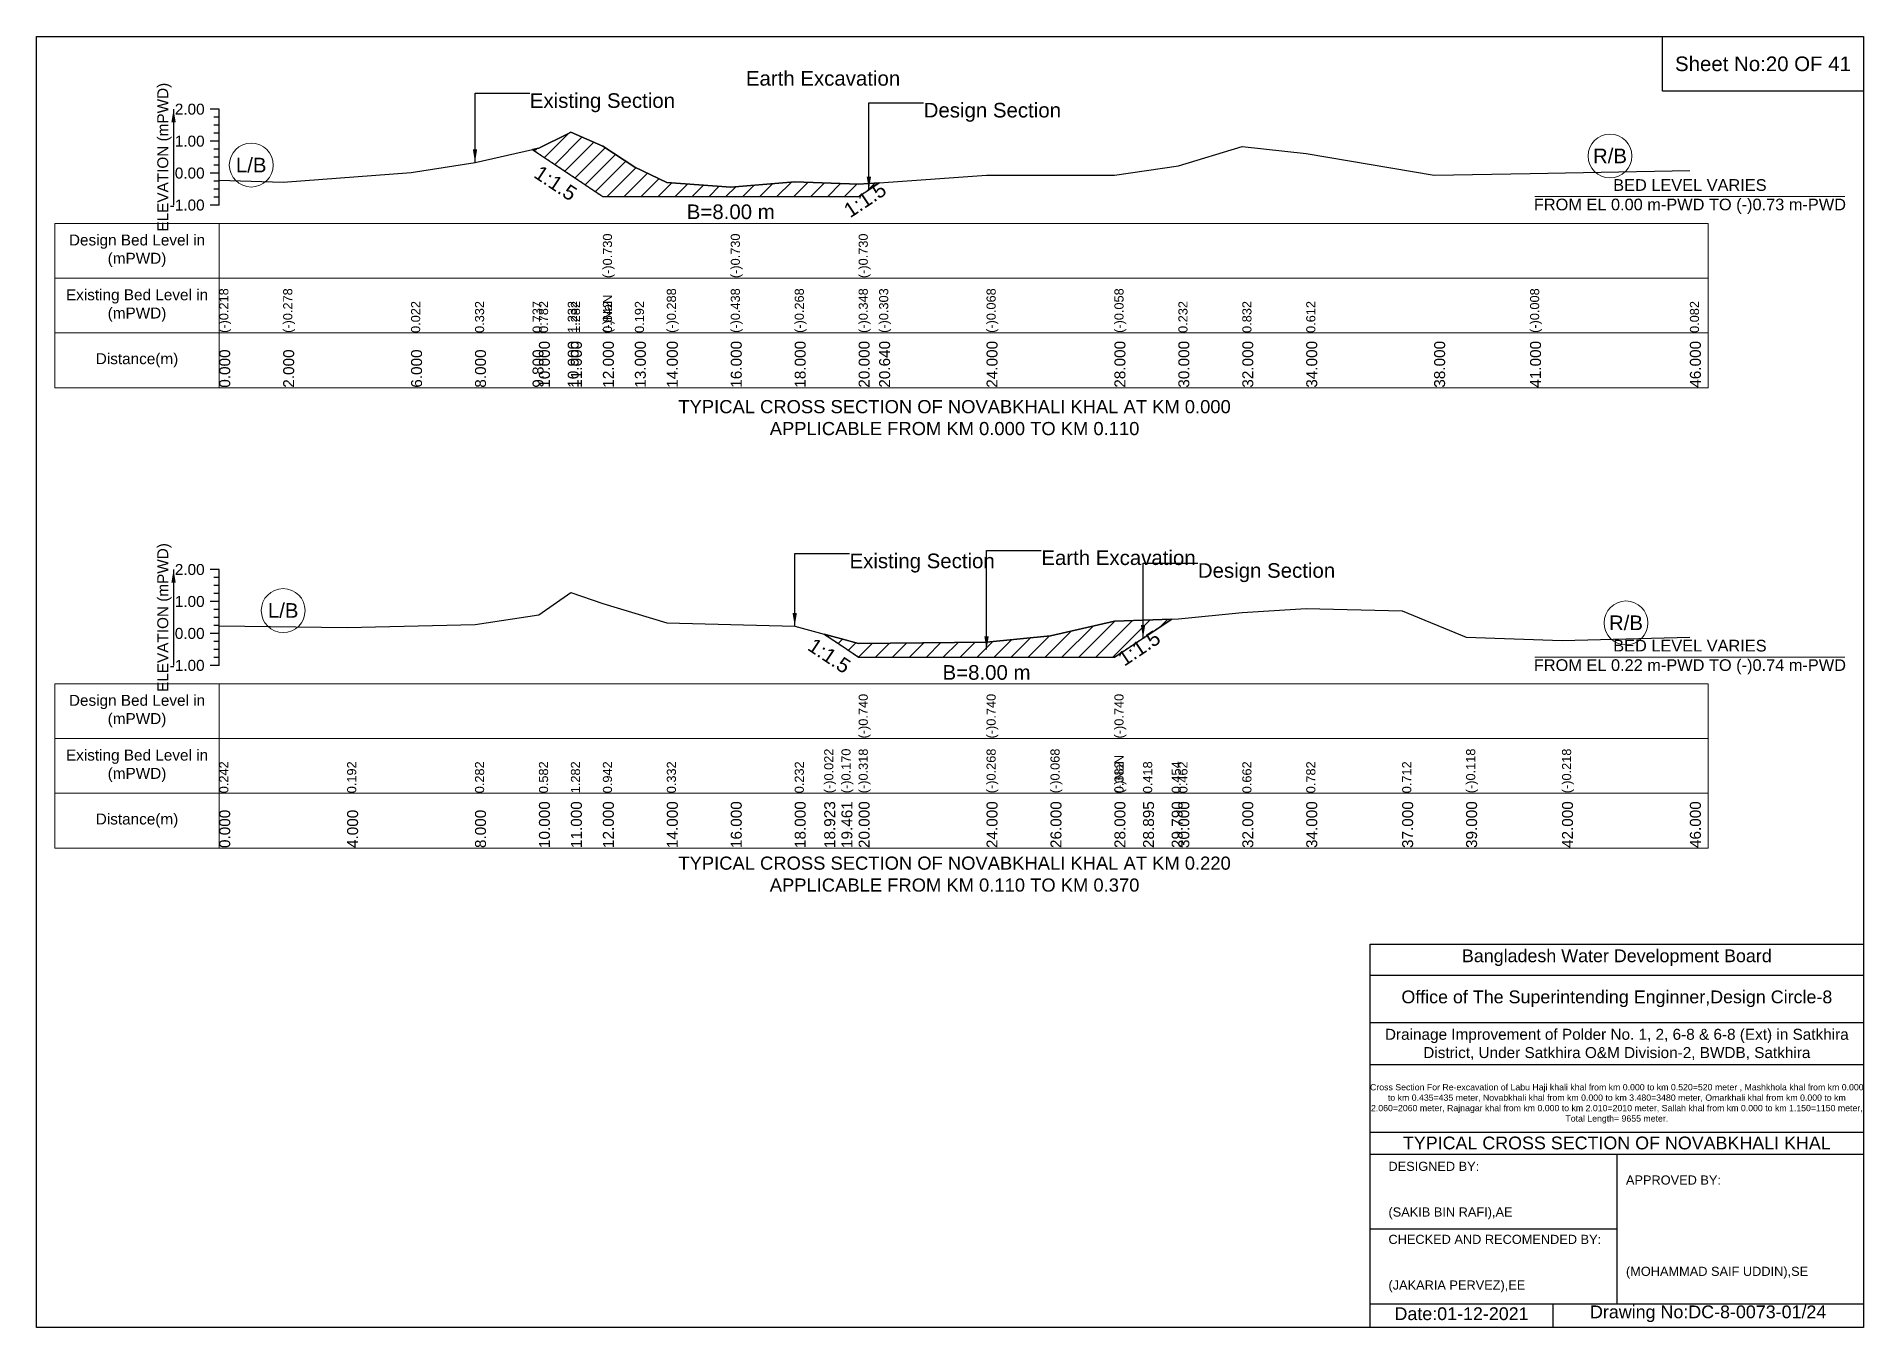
# Model space of a CAD drawing. Header units: inches. Extents: x 93000 to 506000, y -4242 to 0.
# Drawn here: x 290000 to 296000, y -4242 to 0 of the extents above; entities that cross this region are included whole.
import ezdxf

# ---------------------------------------------------------------- set-up
doc = ezdxf.new("R2010")
doc.units = ezdxf.units.IN
doc.header["$LTSCALE"] = 7
doc.header["$MEASUREMENT"] = 0
doc.linetypes.add('DASHED', pattern=[0.75, 0.5, -0.25])
for name, color, linetype, lineweight in [('Cross section Data Border', 7, 'Continuous', 9), ('Cross Section Labels', 7, 'Continuous', 9), ('Design_Bed_Level for Xsection', 7, 'DASHED', 25), ('Existing_Bed_Level for Xsection', 7, 'Continuous', 25), ('Long Section Labels', 7, 'Continuous', 9)]:
    doc.layers.add(name, color=color, linetype=linetype, lineweight=lineweight)
doc.styles.get("Standard").update_dxf_attribs({"font": 'arial.ttf'})
doc.dimstyles.get("Standard").update_dxf_attribs({"dimtxt": 0.18, "dimasz": 0.18, "dimexe": 0.18, "dimexo": 0.0625, "dimgap": 0.09, "dimtad": 0, "dimtih": 1, "dimtoh": 1, "dimdec": 4, "dimzin": 0, "dimdsep": 46, "dimtxsty": 'Standard', "dimcen": 0.09, "dimadec": 0, "dimazin": 0, "dimtfac": 1, "dimtdec": 4, "dimtofl": 0, "dimtmove": 0, "dimatfit": 3, "dimfxl": 1, "dimtolj": 1, "dimtzin": 0, "dimarcsym": 0})

msp = doc.modelspace()

# ---------------------------------------------------------------- texts
at = {"attachment_point": 5}
for s, insert, char_height in [('Sheet No:20 OF 41', (295670, -90), 48), ('Bangladesh Water Development Board', (295190, -3027), 42), ('Office of The Superintending Enginner,Design Circle-8', (295190, -3162), 42)]:
    msp.add_mtext(s, dxfattribs=dict(at, insert=insert, char_height=char_height))
for s, insert, char_height, width, attachment_point in [('Drainage Improvement of Polder No. 1, 2, 6-8 & 6-8 (Ext) in Satkhira District, Under Satkhira O&M Division-2, BWDB, Satkhira', (295190, -3312), 36, 1680, 5), ('Cross Section For Re-excavation of Labu Haji khali khal from km 0.000 to km 0.520=520 meter , Mashkhola khal from km 0.000 to km 0.435=435 meter, Novabkhali khal from km 0.000 to km 3.480=3480 meter, Omarkhali khal from km 0.000 to km 2.060=2060 meter, Rajnagar khal from km 0.000 to km 2.010=2010 meter, Sallah khal from km 0.000 to km 1.150=1150 meter, Total Length= 9655 meter. ', (295190, -3507), 20.5611, 1620, 5), ('TYPICAL CROSS SECTION OF NOVABKHALI KHAL', (295190, -3636), 42, 1680, 5), ('DESIGNED BY:^J^J^J(SAKIB BIN RAFI),AE', (294440, -3792), 30, 840, 4), ('APPROVED BY:^J^J^J^J^J^J(MOHAMMAD SAIF UDDIN),SE', (295220, -3912), 30, 840, 4), ('CHECKED AND RECOMENDED BY:^J^J^J(JAKARIA PERVEZ),EE', (294440, -4032), 30, 840, 4), ('Date:01-12-2021', (294680, -4197), 42, 840, 5), ('Drawing No:DC-8-0073-01/24', (295490, -4197), 42, 1320, 5)]:
    msp.add_mtext(s, dxfattribs=dict(insert=insert, char_height=char_height, width=width, attachment_point=attachment_point))
at = {"layer": 'Cross section Data Border', "char_height": 36, "width": 480, "attachment_point": 5}
for s, insert in [('Design Bed Level in (mPWD)', (290330, -704)), ('Existing Bed Level in (mPWD)', (290330, -884)), ('Distance(m)', (290330, -1064)), ('Design Bed Level in (mPWD)', (290330, -2216.6)), ('Existing Bed Level in (mPWD)', (290330, -2396.6)), ('Distance(m)', (290330, -2576.6))]:
    msp.add_mtext(s, dxfattribs=dict(at, insert=insert))
at = {"layer": 'Cross Section Labels'}
for s, insert, char_height, attachment_point in [('Earth Excavation', (292329.6, -113.5), 48, 1), ('Existing Section', (291620, -186.5), 48, 1), ('Design Section', (292913.6, -218), 48, 1), ('L/B', (290705, -422.6), 48, 5), ('R/B', (295167.5, -392.6), 48, 5), ('BED LEVEL VARIES ^JFROM EL 0.00 m-PWD TO (-)0.73 m-PWD', (295430, -525.7), 38.4, 5), ('B=8.00 m', (292280, -551.9), 48, 2), ('TYPICAL CROSS SECTION OF NOVABKHALI KHAL AT KM 0.000^JAPPLICABLE FROM KM 0.000 TO KM 0.110', (293015, -1252.5), 43.2, 5), ('Existing Section', (292670, -1699.1), 48, 1), ('Earth Excavation', (293300, -1688.6), 48, 1), ('Design Section', (293814, -1730.6), 48, 1), ('L/B', (290810, -1886.3), 48, 5), ('R/B', (295220, -1926.8), 48, 5), ('BED LEVEL VARIES ^JFROM EL 0.22 m-PWD TO (-)0.74 m-PWD', (295430, -2039.3), 38.4, 5), ('B=8.00 m', (293120, -2065.6), 48, 2), ('TYPICAL CROSS SECTION OF NOVABKHALI KHAL AT KM 0.220^JAPPLICABLE FROM KM 0.110 TO KM 0.370', (293015, -2752.5), 43.2, 5)]:
    msp.add_mtext(s, dxfattribs=dict(at, insert=insert, char_height=char_height, attachment_point=attachment_point))
at = {"layer": 'Cross Section Labels', "char_height": 48, "attachment_point": 2}
for insert, rotation in [((291718.2, -461.8), 326.30993), ((292707.4, -516.4), 33.69007), ((293607.7, -1989.8), 33.69007), ((292617.2, -2014.7), 326.30993)]:
    msp.add_mtext('1:1.5', dxfattribs=dict(at, insert=insert, rotation=rotation))
at = {"layer": 'Existing_Bed_Level for Xsection', "char_height": 36, "attachment_point": 5, "rotation": 90}
for insert in [(290420, -396.5), (290420, -1909.1)]:
    msp.add_mtext('ELEVATION (mPWD)', dxfattribs=dict(at, insert=insert))
at = {"layer": 'Existing_Bed_Level for Xsection', "char_height": 36, "attachment_point": 6}
for s, insert in [('2.00', (290552, -239)), ('1.00', (290552, -344)), ('0.00', (290552, -449)), ('-1.00', (290552, -554)), ('2.00', (290552, -1751.6)), ('1.00', (290552, -1856.6)), ('0.00', (290552, -1961.6)), ('-1.00', (290552, -2066.6))]:
    msp.add_mtext(s, dxfattribs=dict(at, insert=insert))
at = {"layer": 'Long Section Labels', "attachment_point": 1, "rotation": 90}
for s, insert, char_height in [('(-)0.730', (291860, -794), 30), ('(-)0.730', (292280, -794), 30), ('(-)0.730', (292700, -794), 30), ('(-)0.218', (290600, -974), 30), ('(-)0.278', (290810, -974), 30), ('(-)0.288', (292070, -974), 30), ('(-)0.438', (292280, -974), 30), ('(-)0.438', (292280, -974), 30), ('(-)0.268', (292490, -974), 30), ('(-)0.348', (292700, -974), 30), ('(-)0.348', (292700, -974), 30), ('(-)0.348', (292700, -974), 30), ('(-)0.303', (292767.2, -974), 30), ('(-)0.068', (293120, -974), 30), ('(-)0.068', (293120, -974), 30), ('(-)0.058', (293540, -974), 30), ('(-)0.008', (294905, -974), 30), ('0.022', (291230, -974), 30), ('0.332', (291440, -974), 30), ('0.737', (291629, -974), 30), ('0.782', (291650, -974), 30), ('1.232', (291744.5, -974), 30), ('1.282', (291755, -974), 30), ('(-)NaN', (291860, -974), 30), ('(-)NaN', (291860, -974), 30), ('0.842', (291860, -974), 30), ('0.842', (291860, -974), 30), ('0.192', (291965, -974), 30), ('0.232', (293750, -974), 30), ('0.832', (293960, -974), 30), ('0.612', (294170, -974), 30), ('0.082', (295430, -974), 30), ('10.000', (291650, -1154), 36), ('10.900', (291744.5, -1154), 36), ('11.000', (291755, -1154), 36), ('12.000', (291860, -1154), 36), ('12.000', (291860, -1154), 36), ('12.000', (291860, -1154), 36), ('13.000', (291965, -1154), 36), ('14.000', (292070, -1154), 36), ('16.000', (292280, -1154), 36), ('16.000', (292280, -1154), 36), ('16.000', (292280, -1154), 36), ('18.000', (292490, -1154), 36), ('20.000', (292700, -1154), 36), ('20.000', (292700, -1154), 36), ('20.000', (292700, -1154), 36), ('20.640', (292767.2, -1154), 36), ('24.000', (293120, -1154), 36), ('28.000', (293540, -1154), 36), ('30.000', (293750, -1154), 36), ('32.000', (293960, -1154), 36), ('34.000', (294170, -1154), 36), ('38.000', (294590, -1154), 36), ('41.000', (294905, -1154), 36), ('46.000', (295430, -1154), 36), ('0.000', (290600, -1154), 36), ('2.000', (290810, -1154), 36), ('6.000', (291230, -1154), 36), ('8.000', (291440, -1154), 36), ('9.800', (291629, -1154), 36), ('(-)0.740', (292700, -2306.6), 30), ('(-)0.740', (293120, -2306.6), 30), ('(-)0.740', (293540, -2306.6), 30), ('0.242', (290600, -2486.6), 30), ('0.192', (291020, -2486.6), 30), ('0.282', (291440, -2486.6), 30), ('0.282', (291440, -2486.6), 30), ('0.582', (291650, -2486.6), 30), ('1.282', (291755, -2486.6), 30), ('0.942', (291860, -2486.6), 30), ('0.332', (292070, -2486.6), 30), ('0.232', (292490, -2486.6), 30), ('(-)0.022', (292586.9, -2486.6), 30), ('(-)0.170', (292643.4, -2486.6), 30), ('(-)0.318', (292700, -2486.6), 30), ('(-)0.318', (292700, -2486.6), 30), ('(-)0.318', (292700, -2486.6), 30), ('(-)0.268', (293120, -2486.6), 30), ('(-)0.268', (293120, -2486.6), 30), ('(-)0.268', (293120, -2486.6), 30), ('(-)0.068', (293330, -2486.6), 30), ('(-)NaN', (293540, -2486.6), 30), ('0.382', (293540, -2486.6), 30), ('0.382', (293540, -2486.6), 30), ('0.418', (293634, -2486.6), 30), ('0.454', (293728, -2486.6), 30), ('0.462', (293750, -2486.6), 30), ('0.662', (293960, -2486.6), 30), ('0.782', (294170, -2486.6), 30), ('0.712', (294485, -2486.6), 30), ('(-)0.118', (294695, -2486.6), 30), ('(-)0.118', (294695, -2486.6), 30), ('(-)0.218', (295010, -2486.6), 30), ('10.000', (291650, -2666.6), 36), ('11.000', (291755, -2666.6), 36), ('12.000', (291860, -2666.6), 36), ('14.000', (292070, -2666.6), 36), ('16.000', (292280, -2666.6), 36), ('18.000', (292490, -2666.6), 36), ('18.923', (292586.9, -2666.6), 36), ('19.461', (292643.4, -2666.6), 36), ('20.000', (292700, -2666.6), 36), ('20.000', (292700, -2666.6), 36), ('20.000', (292700, -2666.6), 36), ('24.000', (293120, -2666.6), 36), ('24.000', (293120, -2666.6), 36), ('24.000', (293120, -2666.6), 36), ('26.000', (293330, -2666.6), 36), ('28.000', (293540, -2666.6), 36), ('28.000', (293540, -2666.6), 36), ('28.000', (293540, -2666.6), 36), ('28.895', (293634, -2666.6), 36), ('29.790', (293728, -2666.6), 36), ('30.000', (293750, -2666.6), 36), ('32.000', (293960, -2666.6), 36), ('34.000', (294170, -2666.6), 36), ('37.000', (294485, -2666.6), 36), ('39.000', (294695, -2666.6), 36), ('42.000', (295010, -2666.6), 36), ('46.000', (295430, -2666.6), 36), ('0.000', (290600, -2666.6), 36), ('4.000', (291020, -2666.6), 36), ('8.000', (291440, -2666.6), 36)]:
    msp.add_mtext(s, dxfattribs=dict(at, insert=insert, char_height=char_height))

# ---------------------------------------------------------------- hatches: boundary and pattern name
at = {"layer": 'Existing_Bed_Level for Xsection'}
h = msp.add_hatch(dxfattribs=at)
h.set_pattern_fill('ANSI31', color=256, scale=315, style=0)
h.paths.add_polyline_path([(291629, -371.6), (291650, -385.7), (291744.5, -448.6), (291755, -455.7), (291860, -525.7), (291965, -525.7), (292070, -525.7), (292280, -525.7), (292490, -525.7), (292700, -525.7), (292733.6, -503.3), (292767.2, -480.8), (292733.6, -483.2), (292700, -485.6), (292490, -477.1), (292280, -495), (292070, -479.2), (291965, -428.9), (291860, -360.6), (291755, -314.4), (291744.5, -319.7), (291650, -366.9)])
h = msp.add_hatch(dxfattribs=at)
h.set_pattern_fill('ANSI31', color=256, scale=315, style=0)
h.paths.add_polyline_path([(292586.9, -1963.9), (292643.4, -2001.6), (292700, -2039.3), (293120, -2039.3), (293330, -2039.3), (293540, -2039.3), (293634, -1976.6), (293728, -1914), (293634, -1917.7), (293540, -1921.5), (293330, -1968.8), (293120, -1989.8), (292700, -1995), (292643.4, -1979.4)])

# ---------------------------------------------------------------- linework, layer by layer
for points in [[(290000, 0), (296000, 0), (296000, -4242), (290000, -4242)], [(295340, 0), (296000, 0), (296000, -180), (295340, -180)]]:
    msp.add_lwpolyline(points, close=True)
for points in [[(294380, -4242), (294380, -2982), (296000, -2982)], [(294380, -3084), (296000, -3084)], [(294380, -3240), (296000, -3240)], [(294380, -3378), (296000, -3378)], [(294380, -3600), (296000, -3600)], [(294380, -3672), (296000, -3672)], [(295190, -3672), (295190, -4164)], [(294380, -3918), (295190, -3918)], [(294380, -4164), (296000, -4164)], [(294980, -4164), (294980, -4242)]]:
    msp.add_lwpolyline(points)
at = {"layer": 'Cross section Data Border'}
for points in [[(290060, -614), (295490, -614), (295490, -1154), (290060, -1154)], [(290060, -2126.6), (295490, -2126.6), (295490, -2666.6), (290060, -2666.6)]]:
    msp.add_lwpolyline(points, close=True, dxfattribs=at)
for points in [[(290600, -614), (290600, -1154)], [(290060, -794), (295490, -794)], [(290060, -974), (295490, -974)], [(290600, -2126.6), (290600, -2666.6)], [(290060, -2306.6), (295490, -2306.6)], [(290060, -2486.6), (295490, -2486.6)]]:
    msp.add_lwpolyline(points, dxfattribs=at)
at = {"layer": 'Cross Section Labels'}
for points in [[(294921, -525.7), (295939, -525.7)], [(294921, -2039.3), (295939, -2039.3)]]:
    msp.add_lwpolyline(points, dxfattribs=at)
for centre in [(290705, -422.6), (295167.5, -392.6), (290810, -1886.3), (295220, -1926.8)]:
    msp.add_circle(centre, 72, dxfattribs=at)
at = {"layer": 'Design_Bed_Level for Xsection'}
for points in [[(291629, -371.6), (291744.5, -448.6), (291860, -525.7), (292280, -525.7), (292700, -525.7), (292733.6, -503.3), (292767.2, -480.8)], [(292586.9, -1963.9), (292643.4, -2001.6), (292700, -2039.3), (293120, -2039.3), (293540, -2039.3), (293634, -1976.6), (293728, -1914)]]:
    msp.add_lwpolyline(points, dxfattribs=at)
at = {"layer": 'Existing_Bed_Level for Xsection'}
for points in [[(290600, -239), (290570, -239)], [(290600, -554), (290600, -449), (290600, -344), (290600, -239)], [(290600, -265.3), (290582, -265.3)], [(290600, -291.5), (290582, -291.5)], [(290600, -344), (290570, -344)], [(290600, -317.8), (290582, -317.8)], [(290600, -471.9), (290810, -478.2), (291230, -446.7), (291440, -414.1), (291629, -371.6), (291650, -366.9), (291744.5, -319.7), (291755, -314.4), (291860, -360.6), (291860, -360.6), (291965, -428.9), (292070, -479.2), (292280, -495), (292280, -495), (292490, -477.1), (292700, -485.6), (292700, -485.6), (292733.6, -483.2), (292767.2, -480.8), (293120, -456.1), (293540, -455.1), (293750, -424.6), (293960, -361.6), (294170, -384.8), (294590, -456.1), (294905, -449.9), (295430, -440.4)], [(290600, -370.3), (290582, -370.3)], [(290600, -396.5), (290582, -396.5)], [(290600, -449), (290570, -449)], [(290600, -422.8), (290582, -422.8)], [(290600, -475.3), (290582, -475.3)], [(290600, -501.5), (290582, -501.5)], [(290600, -527.8), (290582, -527.8)], [(290600, -554), (290570, -554)], [(290600, -1751.6), (290570, -1751.6)], [(290600, -1777.9), (290582, -1777.9)], [(290600, -2066.6), (290600, -1961.6), (290600, -1856.6), (290600, -1751.6)], [(290600, -1856.6), (290570, -1856.6)], [(290600, -1804.1), (290582, -1804.1)], [(290600, -1830.4), (290582, -1830.4)], [(290600, -1936.2), (291020, -1941.5), (291440, -1932), (291650, -1900.5), (291755, -1827), (291860, -1862.7), (292070, -1926.8), (292280, -1932), (292490, -1937.2), (292586.9, -1963.9), (292643.4, -1979.4), (292700, -1995), (292700, -1995), (293120, -1989.8), (293120, -1989.8), (293330, -1968.8), (293540, -1921.5), (293540, -1921.5), (293634, -1917.7), (293728, -1914), (293750, -1913.1), (293960, -1892.1), (294170, -1879.5), (294485, -1886.8), (294695, -1974), (295010, -1984.5), (295430, -1974)], [(290600, -1882.9), (290582, -1882.9)], [(290600, -1909.1), (290582, -1909.1)], [(290600, -1961.6), (290570, -1961.6)], [(290600, -1935.4), (290582, -1935.4)], [(290600, -1987.9), (290582, -1987.9)], [(290600, -2014.1), (290582, -2014.1)], [(290600, -2066.6), (290570, -2066.6)], [(290600, -2040.4), (290582, -2040.4)]]:
    msp.add_lwpolyline(points, dxfattribs=at)
for points in [[(291629, -371.6), (291629, -371.6), (291650, -385.7), (291744.5, -448.6), (291755, -455.7), (291860, -525.7), (291860, -525.7), (291965, -525.7), (292070, -525.7), (292280, -525.7), (292280, -525.7), (292490, -525.7), (292700, -525.7), (292700, -525.7), (292733.6, -503.3), (292767.2, -480.8), (292767.2, -480.8), (292767.2, -480.8), (292733.6, -483.2), (292700, -485.6), (292700, -485.6), (292490, -477.1), (292280, -495), (292280, -495), (292070, -479.2), (291965, -428.9), (291860, -360.6), (291860, -360.6), (291755, -314.4), (291744.5, -319.7), (291650, -366.9), (291629, -371.6)], [(292586.9, -1963.9), (292643.4, -2001.6), (292700, -2039.3), (292700, -2039.3), (293120, -2039.3), (293120, -2039.3), (293330, -2039.3), (293540, -2039.3), (293540, -2039.3), (293634, -1976.6), (293728, -1914), (293728, -1914), (293728, -1914), (293634, -1917.7), (293540, -1921.5), (293540, -1921.5), (293330, -1968.8), (293120, -1989.8), (293120, -1989.8), (292700, -1995), (292700, -1995), (292643.4, -1979.4)]]:
    msp.add_lwpolyline(points, close=True, dxfattribs=at)

msp.set_redraw_order([(e.dxf.handle, doc.entitydb.next_handle()) for e in msp.query("TEXT MTEXT ATTDEF DIMENSION ARC_DIMENSION")])  # texts and dimensions are drawn at this point

# ---------------------------------------------------------------- leaders
at = {"layer": 'Cross Section Labels', "annotation_type": 0, "has_hookline": 1, "hookline_direction": 0}
for points, text_width in [([(291440, -414.1), (291440, -186.5), (291619.9, -186.5)], 467.2), ([(292733.6, -503.3), (292733.6, -218), (292913.5, -218)], 441.2), ([(292490, -1937.2), (292490, -1699.1), (292669.9, -1699.1)], 467.2), ([(293120, -2014.5), (293120, -1688.6), (293299.9, -1688.6)], 497), ([(293634, -1976.6), (293634, -1730.6), (293813.9, -1730.6)], 441.2)]:
    msp.add_leader(points, dimstyle='Standard', override={"dimasz": 43.2}, dxfattribs=dict(at, text_width=text_width))
at = {"layer": 'Existing_Bed_Level for Xsection'}
for points in [[(290450, -239), (290450, -554)], [(290450, -1751.6), (290450, -2066.6)]]:
    msp.add_leader(points, dimstyle='Standard', override={"dimasz": 43.2}, dxfattribs=at)

doc.saveas('drawing.dxf')
